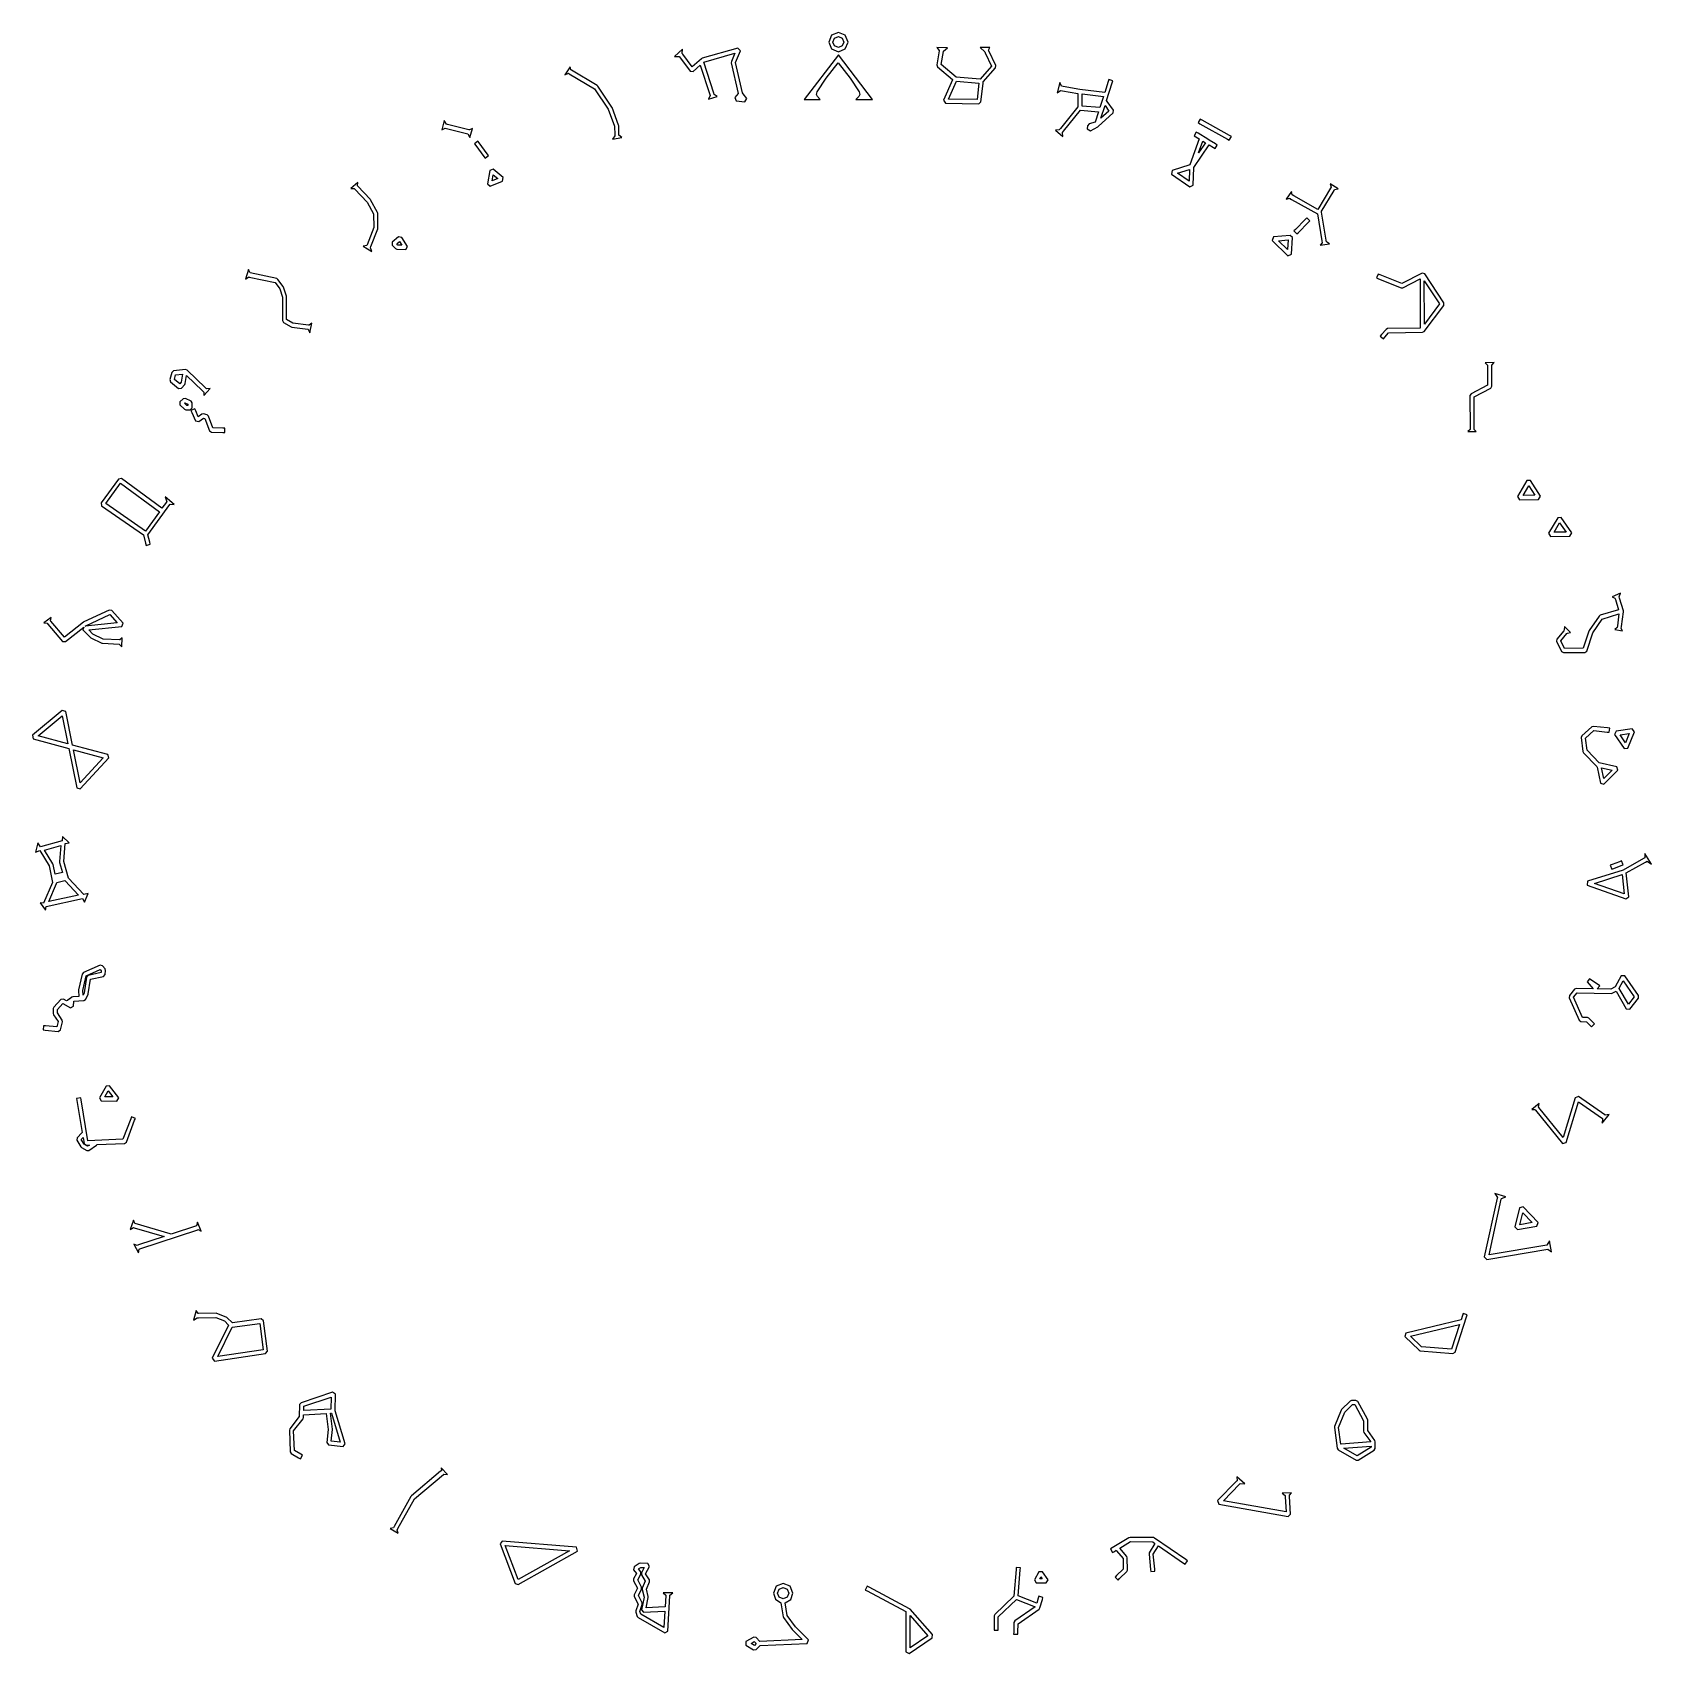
# Model space of a CAD drawing. Extents: x 7 to 124, y 6 to 124.
import ezdxf

# ---------------------------------------------------------------- set-up
doc = ezdxf.new("R2010")
doc.units = 0

msp = doc.modelspace()

# ---------------------------------------------------------------- linework, layer by layer
at = {"layer": 'Layer 1'}
for p, q in [((64.506183, 123.360196), (64.301412, 122.866044)), ((65.000076, 123.565225), (64.506183, 123.360196)), ((64.604752, 122.866044), (64.720658, 123.145462)), ((64.720658, 123.145462), (65.000076, 123.261369)), ((65.494228, 123.360196), (65.000076, 123.565225)), ((65.000076, 123.565225), (65.000076, 123.565225)), ((65.000076, 123.261369), (65.279495, 123.145562)), ((65.000076, 123.261369), (65.000076, 123.261369)), ((65.279495, 123.145562), (65.395402, 122.866044)), ((65.699257, 122.866044), (65.494228, 123.360196)), ((53.740831, 122.353931), (53.17084, 121.83045)), ((53.17084, 121.83045), (53.496917, 121.820631)), ((53.496917, 121.820631), (53.511387, 121.800995)), ((53.71396, 122.037155), (53.740831, 122.353931)), ((53.754782, 121.982379), (53.71396, 122.037155)), ((54.428643, 121.080626), (53.754782, 121.982379)), ((57.737997, 122.438681), (55.16348, 121.698675)), ((55.28027, 121.416522), (57.516306, 122.058859)), ((57.516306, 122.058859), (57.270326, 121.472849)), ((57.5685, 121.399986), (57.919898, 122.233526)), ((57.919898, 122.233526), (57.737997, 122.438681)), ((57.737997, 122.438681), (57.737997, 122.438681)), ((65.003177, 121.957574), (62.519094, 118.712298)), ((64.301412, 122.866044), (64.506183, 122.372151)), ((64.506183, 122.372151), (65.000076, 122.16738)), ((64.720658, 122.586626), (64.604752, 122.866044)), ((65.000076, 122.47072), (64.720658, 122.586626)), ((65.279495, 122.586626), (65.000076, 122.47072)), ((65.000076, 122.16738), (65.494228, 122.372151)), ((67.465555, 118.712298), (65.003177, 121.957574)), ((65.003177, 121.957574), (65.003177, 121.957574)), ((65.395402, 122.866044), (65.279495, 122.586626)), ((65.494228, 122.372151), (65.699257, 122.866044)), ((72.121597, 122.474854), (72.298846, 122.256263)), ((72.892092, 122.455734), (72.121597, 122.474854)), ((72.121597, 122.474854), (72.121597, 122.474854)), ((72.295745, 122.23766), (72.12573, 121.220669)), ((72.298846, 122.256263), (72.295745, 122.23766)), ((72.43889, 121.254775), (72.594952, 122.18805)), ((72.594952, 122.18805), (72.600638, 122.222674)), ((72.600638, 122.222674), (72.892092, 122.455734)), ((75.959601, 122.474854), (75.2506, 122.474854)), ((75.2506, 122.474854), (75.580295, 122.157561)), ((75.580295, 122.157561), (75.607168, 122.101234)), ((75.607168, 122.101234), (76.072255, 121.128168)), ((75.85108, 122.29502), (75.959601, 122.474854)), ((75.881051, 122.231975), (75.85108, 122.29502)), ((76.389548, 121.168476), (75.881051, 122.231975)), ((45.616273, 121.090961), (45.230767, 120.505468)), ((45.672084, 120.857901), (45.616273, 121.090961)), ((45.616273, 121.090961), (45.616273, 121.090961)), ((45.709289, 120.83568), (45.672084, 120.857901)), ((47.57429, 119.726188), (45.709289, 120.83568)), ((53.511387, 121.800995), (54.282398, 120.768501)), ((54.282398, 120.768501), (54.503057, 120.744729)), ((55.106637, 121.667669), (54.428643, 121.080626)), ((54.503057, 120.744729), (55.02499, 121.195864)), ((55.02499, 121.195864), (55.708667, 119.086435)), ((55.16348, 121.698675), (55.106637, 121.667669)), ((55.274068, 121.411355), (55.28027, 121.416522)), ((55.99702, 119.179452), (55.274068, 121.411355)), ((57.270326, 121.472849), (57.261541, 121.379832)), ((57.261541, 121.379832), (57.771586, 119.162399)), ((58.074412, 119.198573), (57.5685, 121.399986)), ((64.124679, 120.255871), (64.992842, 121.374148)), ((64.992842, 121.374148), (65.861521, 120.255871)), ((72.12573, 121.220669), (72.176889, 121.080109)), ((72.176889, 121.080109), (73.261061, 120.152518)), ((73.511174, 120.338037), (72.43889, 121.254775)), ((76.072255, 121.128168), (75.251116, 120.197477)), ((75.476427, 119.993872), (76.366294, 121.002595)), ((76.366294, 121.002595), (76.389548, 121.168476)), ((45.230767, 120.505468), (45.488632, 120.613988)), ((45.488632, 120.613988), (45.553744, 120.575231)), ((45.553744, 120.575231), (47.389288, 119.48331)), ((47.389288, 119.48331), (48.376823, 118.017768)), ((47.622349, 119.680713), (47.57429, 119.726188)), ((48.640374, 118.169696), (47.622349, 119.680713)), ((63.470651, 119.277206), (64.124679, 120.255871)), ((65.861521, 120.255871), (66.515331, 119.277206)), ((73.260545, 120.148384), (72.600119, 118.667857)), ((72.970123, 118.753122), (73.54063, 120.031596)), ((73.261061, 120.152518), (73.260545, 120.148384)), ((75.251116, 120.197477), (73.511174, 120.338037)), ((73.54063, 120.031596), (75.157584, 119.900855)), ((73.54063, 120.031596), (73.54063, 120.031596)), ((75.157584, 119.900855), (75.023223, 118.713849)), ((75.308994, 118.542283), (75.460923, 119.876567)), ((75.460923, 119.876567), (75.467125, 119.87605)), ((75.467125, 119.87605), (75.476427, 119.993872)), ((81.013549, 119.945813), (80.820795, 119.20374)), ((81.12982, 119.674512), (81.013549, 119.945813)), ((81.25591, 119.652291), (81.12982, 119.674512)), ((82.455836, 119.443002), (81.25591, 119.652291)), ((84.507905, 120.025395), (84.252622, 119.220794)), ((84.385948, 118.636334), (84.797808, 119.933411)), ((84.553897, 120.169572), (84.507905, 120.025395)), ((84.842766, 120.077588), (84.553897, 120.169572)), ((84.553897, 120.169572), (84.553897, 120.169572)), ((84.797808, 119.933411), (84.842766, 120.077588)), ((55.733987, 119.007887), (55.621333, 118.731935)), ((55.621333, 118.731935), (56.238349, 118.947426)), ((55.708667, 119.086435), (55.733987, 119.007887)), ((56.026476, 119.089019), (55.99702, 119.179452)), ((56.238349, 118.947426), (56.026476, 119.089019)), ((57.771586, 119.162399), (57.523539, 118.858542)), ((57.523539, 118.858542), (57.625859, 118.612046)), ((57.625859, 118.612046), (58.242874, 118.550034)), ((58.12867, 119.126226), (58.074412, 119.198573)), ((58.131771, 119.123642), (58.12867, 119.126226)), ((58.131255, 119.123125), (58.131771, 119.123642)), ((58.379301, 118.792397), (58.131255, 119.123125)), ((58.242874, 118.550034), (58.379301, 118.792397)), ((62.519094, 118.712298), (63.689048, 118.712815)), ((63.424182, 119.070539), (63.470651, 119.277206)), ((63.505597, 118.925205), (63.424182, 119.070539)), ((63.689048, 118.712815), (63.505597, 118.925205)), ((66.479571, 118.925205), (66.265113, 118.710748)), ((66.265113, 118.710748), (67.465555, 118.712298)), ((66.561557, 119.070539), (66.479571, 118.925205)), ((66.515331, 119.277206), (66.561557, 119.070539)), ((72.600119, 118.667857), (72.734996, 118.453916)), ((72.734996, 118.453916), (75.154999, 118.407924)), ((75.023223, 118.713849), (72.970123, 118.753122)), ((75.154999, 118.407924), (75.308994, 118.542283)), ((80.820795, 119.20374), (81.055922, 119.37944)), ((81.055922, 119.37944), (81.203718, 119.353085)), ((81.203718, 119.353085), (82.307524, 119.160332)), ((82.307524, 119.160332), (82.307524, 118.177448)), ((84.250555, 119.22131), (82.455836, 119.443002)), ((82.611382, 119.117441), (84.159605, 118.926755)), ((82.611382, 118.234292), (82.611382, 119.117441)), ((82.611382, 119.117441), (82.611382, 119.117441)), ((84.159605, 118.926755), (83.906391, 118.129389)), ((84.252622, 119.220794), (84.250555, 119.22131)), ((84.431424, 118.573289), (84.385948, 118.636334)), ((84.886176, 117.953172), (84.431424, 118.573289)), ((36.523301, 117.200248), (36.338299, 116.521737)), ((36.677812, 116.936698), (36.523301, 117.200248)), ((36.523301, 117.200248), (36.523301, 117.200248)), ((48.376823, 118.017768), (48.825376, 116.791488)), ((48.656392, 118.13714), (48.640374, 118.169696)), ((49.118896, 116.873653), (48.656392, 118.13714)), ((82.307524, 118.177448), (81.045587, 116.629741)), ((81.281233, 116.438021), (82.504929, 117.938186)), ((82.504929, 117.938186), (83.81234, 117.83225)), ((83.906391, 118.129389), (82.611382, 118.234292)), ((83.81234, 117.83225), (83.570495, 117.070023)), ((83.768416, 116.764616), (84.864988, 117.750601)), ((83.981839, 117.364579), (84.272259, 118.2777)), ((84.560615, 117.884443), (83.981839, 117.364579)), ((84.272259, 118.2777), (84.560615, 117.884443)), ((84.272259, 118.2777), (84.272259, 118.2777)), ((84.864988, 117.750601), (84.886176, 117.953172)), ((91.152967, 117.309802), (91.003624, 117.045736)), ((91.285259, 117.234354), (91.152967, 117.309802)), ((91.152967, 117.309802), (91.152967, 117.309802)), ((93.273248, 116.10936), (91.285259, 117.234354)), ((36.338299, 116.521737), (36.581179, 116.647827)), ((36.581179, 116.647827), (36.686596, 116.620956)), ((36.760494, 116.915511), (36.677812, 116.936698)), ((36.686596, 116.620956), (38.2126, 116.235967)), ((38.287014, 116.530522), (36.760494, 116.915511)), ((38.2126, 116.235967), (38.230687, 116.231316)), ((38.230687, 116.231316), (38.372797, 115.982753)), ((38.335073, 116.51812), (38.287014, 116.530522)), ((38.557799, 116.629741), (38.335073, 116.51812)), ((38.372797, 115.982753), (38.557799, 116.629741)), ((48.841912, 116.09334), (48.667761, 115.849944)), ((48.667761, 115.849944), (49.361776, 115.972934)), ((48.825376, 116.791488), (48.840362, 116.154835)), ((48.840362, 116.154835), (48.841912, 116.09334)), ((49.128199, 116.824561), (49.118896, 116.873653)), ((49.143701, 116.16207), (49.128199, 116.824561)), ((49.144217, 116.1476), (49.143701, 116.16207)), ((49.361776, 115.972934), (49.144217, 116.1476)), ((80.957222, 116.521737), (80.698322, 116.507268)), ((80.698322, 116.507268), (81.21922, 116.035979)), ((81.045587, 116.629741), (80.957222, 116.521737)), ((81.192865, 116.329501), (81.281233, 116.438021)), ((81.21922, 116.035979), (81.192865, 116.329501)), ((83.017559, 116.825077), (82.994821, 116.592534)), ((82.994821, 116.592534), (83.221679, 116.446806)), ((83.130729, 116.957886), (83.017559, 116.825077)), ((83.570495, 117.070023), (83.130729, 116.957886)), ((83.221679, 116.446806), (83.742061, 116.745496)), ((83.742061, 116.745496), (83.768416, 116.764616)), ((90.867197, 116.355339), (90.70855, 116.096441)), ((90.70855, 116.096441), (90.837743, 116.017376)), ((90.837743, 116.017376), (91.067184, 115.87785)), ((90.996387, 116.276791), (90.867197, 116.355339)), ((90.867197, 116.355339), (90.867197, 116.355339)), ((91.706938, 115.843743), (90.996387, 116.276791)), ((91.003624, 117.045736), (91.135396, 116.970288)), ((91.135396, 116.970288), (93.12442, 115.845294)), ((93.25568, 115.770363), (93.405024, 116.034429)), ((93.405024, 116.034429), (93.273248, 116.10936)), ((38.943304, 115.701633), (38.700425, 115.520249)), ((38.700425, 115.520249), (38.790859, 115.398293)), ((38.790859, 115.398293), (39.376868, 114.612296)), ((39.034255, 115.579677), (38.943304, 115.701633)), ((38.943304, 115.701633), (38.943304, 115.701633)), ((39.619748, 114.793163), (39.034255, 115.579677)), ((39.710182, 114.671723), (39.619748, 114.793163)), ((91.067184, 115.87785), (90.413479, 114.003031)), ((90.682195, 113.816479), (91.793756, 115.434466)), ((91.036696, 114.869127), (91.332286, 115.716103)), ((91.533821, 115.593113), (91.036696, 114.869127)), ((91.332286, 115.716103), (91.533821, 115.593113)), ((91.332286, 115.716103), (91.332286, 115.716103)), ((91.710555, 115.848911), (91.706938, 115.843743)), ((91.810808, 115.780181), (91.710555, 115.848911)), ((91.793756, 115.434466), (92.102262, 115.246365)), ((92.260393, 115.506297), (91.810808, 115.780181)), ((92.102262, 115.246365), (92.231971, 115.167816)), ((92.231971, 115.167816), (92.389583, 115.426715)), ((92.389583, 115.426715), (92.260393, 115.506297)), ((93.12442, 115.845294), (93.25568, 115.770363)), ((39.376868, 114.612296), (39.467303, 114.490856)), ((39.467303, 114.490856), (39.710182, 114.671723)), ((40.058479, 113.677987), (39.811467, 113.589103)), ((40.76748, 113.076991), (40.058479, 113.677987)), ((40.058479, 113.677987), (40.058479, 113.677987)), ((90.413479, 114.003031), (89.114853, 113.593754)), ((89.501909, 113.397901), (90.375755, 113.672819)), ((90.375755, 113.672819), (90.355602, 112.80879)), ((90.375755, 113.672819), (90.375755, 113.672819)), ((90.652742, 112.520953), (90.682195, 113.816479)), ((30.269943, 112.71939), (29.771267, 112.276524)), ((30.238936, 112.490464), (30.269943, 112.71939)), ((30.279761, 112.448089), (30.238936, 112.490464)), ((30.269943, 112.71939), (30.269943, 112.71939)), ((31.17738, 111.506029), (30.279761, 112.448089)), ((39.811467, 113.589103), (39.641967, 112.633091)), ((39.641967, 112.633091), (39.848157, 112.466176)), ((39.848157, 112.466176), (40.726654, 112.820676)), ((39.988201, 112.849098), (40.064165, 113.275945)), ((40.38094, 113.007744), (39.988201, 112.849098)), ((40.064165, 113.275945), (40.38094, 113.007744)), ((40.064165, 113.275945), (40.064165, 113.275945)), ((40.726654, 112.820676), (40.76748, 113.076991)), ((89.114853, 113.593754), (89.074028, 113.325037)), ((89.074028, 113.325037), (90.414514, 112.399514)), ((90.355602, 112.80879), (89.501909, 113.397901)), ((90.414514, 112.399514), (90.652742, 112.520953)), ((100.54773, 112.615521), (100.620078, 112.390212)), ((101.132707, 112.261021), (100.54773, 112.615521)), ((100.54773, 112.615521), (100.54773, 112.615521)), ((29.771267, 112.276524), (30.00691, 112.294611)), ((30.00691, 112.294611), (30.060136, 112.238283)), ((30.060136, 112.238283), (30.94432, 111.310693)), ((30.94432, 111.310693), (31.414574, 110.453899)), ((31.200119, 111.474507), (31.17738, 111.506029)), ((31.698794, 110.566036), (31.200119, 111.474507)), ((97.757208, 112.076536), (97.356198, 111.521532)), ((97.356198, 111.521532), (97.635251, 111.584061)), ((97.635251, 111.584061), (97.628017, 111.571142)), ((97.628017, 111.571142), (97.760309, 111.497244)), ((97.801131, 111.821772), (97.757208, 112.076536)), ((97.760309, 111.497244), (99.623756, 110.453382)), ((97.909137, 111.761311), (97.801131, 111.821772)), ((99.660449, 110.78101), (97.909137, 111.761311)), ((100.570985, 112.308563), (99.660449, 110.78101)), ((99.900743, 110.590841), (100.831435, 112.1525)), ((100.620078, 112.390212), (100.570985, 112.308563)), ((100.831435, 112.1525), (100.869675, 112.216063)), ((100.869675, 112.216063), (101.132707, 112.261021)), ((31.414574, 110.453899), (31.424911, 109.467914)), ((31.717397, 110.494723), (31.698794, 110.566036)), ((31.728766, 109.442075), (31.717397, 110.494723)), ((98.849129, 110.163477), (98.743708, 110.054957)), ((99.066169, 109.951087), (98.849129, 110.163477)), ((98.849129, 110.163477), (98.849129, 110.163477)), ((99.623756, 110.453382), (99.950868, 108.506218)), ((99.911077, 110.575855), (99.900743, 110.590841)), ((100.250074, 108.556343), (99.911077, 110.575855)), ((31.424911, 109.467914), (30.937086, 108.210628)), ((31.219753, 108.101075), (31.718431, 109.385748)), ((31.718431, 109.385748), (31.728766, 109.442075)), ((98.034192, 109.330454), (97.92774, 109.222451)), ((97.92774, 109.222451), (98.145296, 109.010061)), ((98.743708, 110.054957), (98.034192, 109.330454)), ((98.145296, 109.010061), (98.251232, 109.118581)), ((98.251232, 109.118581), (98.960232, 109.843084)), ((98.960232, 109.843084), (99.066169, 109.951087)), ((30.925717, 108.180656), (30.668884, 108.133113)), ((30.668884, 108.133113), (31.278149, 107.745541)), ((30.937086, 108.210628), (30.925717, 108.180656)), ((31.177896, 107.993069), (31.219753, 108.101075)), ((31.278149, 107.745541), (31.177896, 107.993069)), ((32.765394, 108.416299), (32.751959, 108.195124)), ((32.751959, 108.195124), (32.985019, 107.951728)), ((33.219114, 108.793537), (32.765394, 108.416299)), ((32.985019, 107.951728), (33.086823, 107.904704)), ((33.084238, 108.286593), (33.283191, 108.451957)), ((33.162785, 108.204426), (33.084238, 108.286593)), ((33.086823, 107.904704), (33.740528, 107.871113)), ((33.456308, 108.18944), (33.162785, 108.204426)), ((33.442872, 108.759947), (33.219114, 108.793537)), ((33.219114, 108.793537), (33.219114, 108.793537)), ((33.283191, 108.451957), (33.456308, 108.18944)), ((33.283191, 108.451957), (33.283191, 108.451957)), ((33.874886, 108.106758), (33.442872, 108.759947)), ((33.740528, 107.871113), (33.874886, 108.106758)), ((96.449279, 108.78992), (96.356262, 108.529988)), ((96.356262, 108.529988), (97.482288, 107.435482)), ((97.651271, 108.897923), (96.449279, 108.78992)), ((96.804812, 108.517068), (97.501925, 108.579597)), ((97.457483, 107.883), (96.804812, 108.517068)), ((97.501925, 108.579597), (97.457483, 107.883)), ((97.501925, 108.579597), (97.501925, 108.579597)), ((97.816117, 108.737209), (97.651271, 108.897923)), ((97.651271, 108.897923), (97.651271, 108.897923)), ((97.739637, 107.534701), (97.816117, 108.737209)), ((99.974122, 108.367206), (99.822712, 108.192025)), ((99.822712, 108.192025), (100.48572, 108.299512)), ((99.950868, 108.506218), (99.974122, 108.367206)), ((100.270228, 108.434386), (100.250074, 108.556343)), ((100.48572, 108.299512), (100.270228, 108.434386)), ((97.482288, 107.435482), (97.739637, 107.534701)), ((22.364494, 106.445881), (22.165022, 105.737396)), ((22.165022, 105.737396), (22.39395, 105.896043)), ((22.483866, 106.186981), (22.364494, 106.445881)), ((22.364494, 106.445881), (22.364494, 106.445881)), ((22.39395, 105.896043), (22.432706, 105.887775)), ((22.432706, 105.887775), (24.294605, 105.48935)), ((22.495751, 106.184399), (22.483866, 106.186981)), ((24.412427, 105.774605), (22.495751, 106.184399)), ((24.294605, 105.48935), (24.631536, 105.046483)), ((24.501311, 105.718277), (24.412427, 105.774605)), ((24.888883, 105.20823), (24.501311, 105.718277)), ((104.01263, 106.108434), (103.898425, 105.827831)), ((103.898425, 105.827831), (104.038985, 105.769953)), ((104.152674, 106.051589), (104.01263, 106.108434)), ((104.038985, 105.769953), (105.672991, 105.107461)), ((105.721569, 105.414936), (104.152674, 106.051589)), ((107.186075, 106.16941), (105.721569, 105.414936)), ((105.799084, 105.113663), (107.042933, 105.753933)), ((107.042933, 105.753933), (107.057919, 102.205835)), ((107.382446, 106.118253), (107.186075, 106.16941)), ((107.186075, 106.16941), (107.186075, 106.16941)), ((107.346791, 105.621125), (108.457315, 103.943711)), ((107.360227, 102.487986), (107.346791, 105.621125)), ((107.346791, 105.621125), (107.346791, 105.621125)), ((108.769441, 104.021224), (107.382446, 106.118253)), ((24.631536, 105.046483), (24.826872, 104.440836)), ((24.826872, 104.440836), (24.826872, 102.745851)), ((24.912655, 105.163272), (24.888883, 105.20823)), ((25.123494, 104.509567), (24.912655, 105.163272)), ((25.130727, 104.463575), (25.123494, 104.509567)), ((25.130727, 102.832151), (25.130727, 104.463575)), ((105.672991, 105.107461), (105.799084, 105.113663)), ((107.345757, 101.966057), (108.764273, 103.846043)), ((108.457315, 103.943711), (107.360227, 102.487986)), ((108.764273, 103.846043), (108.769441, 104.021224)), ((24.826872, 102.745851), (24.900768, 102.616145)), ((24.900768, 102.616145), (25.454738, 102.28335)), ((25.582897, 102.560334), (25.130727, 102.832151)), ((25.454738, 102.28335), (25.51365, 102.263194)), ((25.51365, 102.263194), (26.665518, 102.119533)), ((26.703758, 102.420809), (25.582897, 102.560334)), ((26.665518, 102.119533), (26.688253, 102.116435)), ((26.688253, 102.116435), (26.795224, 101.871487)), ((26.762667, 102.413056), (26.703758, 102.420809)), ((26.95077, 102.546898), (26.762667, 102.413056)), ((26.795224, 101.871487), (26.95077, 102.546898)), ((104.583137, 102.111265), (104.259126, 101.740746)), ((104.693725, 102.162943), (104.583137, 102.111265)), ((107.057919, 102.205835), (104.693725, 102.162943)), ((104.767623, 101.860636), (107.227935, 101.905594)), ((107.227935, 101.905594), (107.345757, 101.966057)), ((104.259126, 101.740746), (104.158876, 101.62706)), ((104.158876, 101.62706), (104.387285, 101.427072)), ((104.387285, 101.427072), (104.487538, 101.541277)), ((104.487538, 101.541277), (104.767623, 101.860636)), ((112.400221, 99.715551), (111.735662, 99.704181)), ((111.735662, 99.704181), (111.915497, 99.524347)), ((112.21832, 99.528483), (112.400221, 99.715551)), ((112.400221, 99.715551), (112.400221, 99.715551)), ((16.829954, 99.000348), (16.697146, 98.479969)), ((16.697146, 98.479969), (16.747272, 98.325455)), ((16.961729, 99.113521), (16.829954, 99.000348)), ((17.825758, 99.202402), (16.961729, 99.113521)), ((17.014956, 98.497537), (17.097638, 98.823099)), ((17.403045, 98.176627), (17.014956, 98.497537)), ((17.097638, 98.823099), (17.611301, 98.875293)), ((17.611301, 98.875293), (17.510532, 98.299619)), ((17.611301, 98.875293), (17.611301, 98.875293)), ((17.801987, 98.206083), (17.902756, 98.781758)), ((17.946681, 99.161061), (17.825758, 99.202402)), ((17.825758, 99.202402), (17.825758, 99.202402)), ((17.902756, 98.781758), (19.053588, 97.669165)), ((19.264428, 97.886208), (17.946681, 99.161061)), ((111.915497, 99.524347), (111.916015, 99.448383)), ((111.916015, 99.448383), (111.92635, 98.089812)), ((112.219354, 99.451484), (112.21832, 99.528483)), ((112.230207, 97.999378), (112.219354, 99.451484)), ((16.747272, 98.325455), (17.323464, 97.849)), ((17.323464, 97.849), (17.534303, 97.866052)), ((17.510532, 98.299619), (17.403045, 98.176627)), ((17.534303, 97.866052), (17.766847, 98.132185)), ((17.766847, 98.132185), (17.801987, 98.206083)), ((19.053588, 97.669165), (19.15384, 97.572016)), ((19.148156, 97.322934), (19.591539, 97.832979)), ((19.15384, 97.572016), (19.148156, 97.322934)), ((19.339875, 97.813344), (19.264428, 97.886208)), ((19.591539, 97.832979), (19.339875, 97.813344)), ((110.723323, 97.457292), (110.642191, 97.322419)), ((110.642191, 97.322419), (110.653044, 94.952022)), ((111.92635, 98.089812), (110.723323, 97.457292)), ((110.946049, 97.231984), (112.149592, 97.864502)), ((110.956383, 94.952541), (110.946049, 97.231984)), ((112.149592, 97.864502), (112.230207, 97.999378)), ((17.414931, 96.879552), (17.414414, 96.660442)), ((17.414414, 96.660442), (17.735841, 96.350386)), ((17.647474, 97.101243), (17.414931, 96.879552)), ((17.820073, 97.127598), (17.647474, 97.101243)), ((17.735841, 96.350386), (17.835576, 96.307494)), ((17.739458, 96.768964), (17.779766, 96.80772)), ((17.90534, 96.608767), (17.739458, 96.768964)), ((17.779766, 96.80772), (17.99939, 96.698167)), ((17.779766, 96.80772), (17.779766, 96.80772)), ((18.219015, 96.928126), (17.820073, 97.127598)), ((17.820073, 97.127598), (17.820073, 97.127598)), ((17.835576, 96.307494), (18.145635, 96.296641)), ((17.99939, 96.605666), (17.90534, 96.608767)), ((17.99939, 96.698167), (17.99939, 96.605666)), ((18.145635, 96.296641), (18.302731, 96.44857)), ((18.493933, 96.36072), (18.216948, 96.237731)), ((18.216948, 96.237731), (18.278443, 96.098722)), ((18.302731, 96.792218), (18.219015, 96.928126)), ((18.278443, 96.098722), (18.544576, 95.500825)), ((18.302731, 96.44857), (18.302731, 96.792218)), ((18.555428, 96.222227), (18.493933, 96.36072)), ((18.493933, 96.36072), (18.493933, 96.36072)), ((18.743013, 95.801066), (18.555428, 96.222227)), ((18.544576, 95.500825), (18.776086, 95.442432)), ((18.988476, 95.992267), (18.743013, 95.801066)), ((18.776086, 95.442432), (19.109916, 95.702364)), ((19.131103, 96.015521), (18.988476, 95.992267)), ((19.109916, 95.702364), (19.219469, 95.664123)), ((19.386384, 95.92664), (19.131103, 96.015521)), ((19.219469, 95.664123), (19.549165, 94.788727)), ((19.478368, 95.836722), (19.386384, 95.92664)), ((19.797211, 94.990781), (19.478368, 95.836722)), ((20.514996, 94.971659), (19.797211, 94.990781)), ((20.666924, 94.967527), (20.514996, 94.971659)), ((20.658139, 94.664703), (20.666924, 94.967527)), ((110.653044, 94.877092), (110.483544, 94.730849)), ((110.653044, 94.952022), (110.653044, 94.877092)), ((110.956902, 94.866758), (110.956383, 94.952541)), ((19.549165, 94.788727), (19.68714, 94.690024)), ((19.68714, 94.690024), (20.506211, 94.66832)), ((20.506211, 94.66832), (20.658139, 94.664703)), ((110.483544, 94.730849), (111.103661, 94.730849)), ((111.103661, 94.730849), (110.956902, 94.866758)), ((12.972831, 91.295919), (11.724846, 89.585432)), ((12.060743, 89.53169), (13.128376, 90.994646)), ((13.18522, 91.32951), (12.972831, 91.295919)), ((13.128376, 90.994646), (15.937503, 88.938961)), ((13.128376, 90.994646), (13.128376, 90.994646)), ((16.116304, 89.184425), (13.18522, 91.32951)), ((13.18522, 91.32951), (13.18522, 91.32951)), ((114.769067, 91.183783), (114.090554, 90.028299)), ((114.490014, 90.108915), (114.904459, 90.815846)), ((115.028998, 91.187916), (114.769067, 91.183783)), ((114.904459, 90.815846), (115.338023, 90.127518)), ((114.904459, 90.815846), (114.904459, 90.815846)), ((115.73748, 90.062407), (115.028998, 91.187916)), ((115.028998, 91.187916), (115.028998, 91.187916)), ((11.724846, 89.585432), (11.759986, 89.371493)), ((11.759986, 89.371493), (14.781503, 87.261031)), ((14.917412, 87.536464), (12.060743, 89.53169)), ((15.094145, 87.263097), (16.686294, 89.452625)), ((16.441348, 89.631425), (16.116304, 89.184425)), ((17.011338, 89.465026), (16.347814, 90.020031)), ((16.347814, 90.020031), (16.461502, 89.65933)), ((16.461502, 89.65933), (16.441348, 89.631425)), ((16.686294, 89.452625), (16.702314, 89.474329)), ((16.702314, 89.474329), (17.011338, 89.465026)), ((114.090554, 90.028299), (114.224915, 89.798855)), ((114.224915, 89.798855), (115.612425, 89.829862)), ((115.338023, 90.127518), (114.490014, 90.108915)), ((115.612425, 89.829862), (115.73748, 90.062407)), ((15.937503, 88.938961), (14.917412, 87.536464)), ((116.989082, 88.50178), (116.325558, 87.376786)), ((116.724499, 87.454298), (117.129126, 88.141595)), ((117.245397, 88.510564), (116.989082, 88.50178)), ((117.129126, 88.141595), (117.590596, 87.463601)), ((117.129126, 88.141595), (117.129126, 88.141595)), ((118.00039, 87.40004), (117.245397, 88.510564)), ((117.245397, 88.510564), (117.245397, 88.510564)), ((14.781503, 87.261031), (14.937049, 86.653315)), ((15.231088, 86.727729), (15.094145, 87.263097)), ((15.268812, 86.580968), (15.231088, 86.727729)), ((116.325558, 87.376786), (116.458884, 87.147858)), ((116.458884, 87.147858), (117.876366, 87.16336)), ((117.590596, 87.463601), (116.724499, 87.454298)), ((117.876366, 87.16336), (118.00039, 87.40004)), ((14.937049, 86.653315), (14.974773, 86.505522)), ((14.974773, 86.505522), (15.268812, 86.580968)), ((121.515415, 83.040104), (120.928371, 82.792057)), ((120.928371, 82.792057), (121.127327, 82.699556)), ((121.127327, 82.699556), (121.1604, 82.595171)), ((121.1604, 82.595171), (121.393976, 81.858265)), ((121.418781, 82.783789), (121.515415, 83.040104)), ((121.449269, 82.687155), (121.418781, 82.783789)), ((121.737625, 81.778683), (121.449269, 82.687155)), ((121.515415, 83.040104), (121.515415, 83.040104)), ((8.1013, 81.296544), (7.591771, 80.897603)), ((7.591771, 80.897603), (7.81863, 80.874349)), ((7.81863, 80.874349), (7.864105, 80.82112)), ((7.864105, 80.82112), (8.938974, 79.569002)), ((8.059959, 81.059348), (8.1013, 81.296544)), ((8.094582, 81.018526), (8.059959, 81.059348)), ((9.074366, 79.877512), (8.094582, 81.018526)), ((10.444823, 80.95083), (9.074366, 79.877512)), ((10.474278, 80.968916), (10.444823, 80.95083)), ((12.312923, 81.822093), (10.474278, 80.968916)), ((12.890148, 80.906903), (10.576598, 80.66816)), ((10.618972, 80.701232), (12.341345, 81.499633)), ((12.488623, 81.786951), (12.312923, 81.822093)), ((12.312923, 81.822093), (12.312923, 81.822093)), ((12.341345, 81.499633), (12.890148, 80.906903)), ((12.341345, 81.499633), (12.341345, 81.499633)), ((13.319579, 80.889335), (12.488623, 81.786951)), ((13.223461, 80.635603), (13.319579, 80.889335)), ((119.983728, 81.397829), (119.263358, 80.345183)), ((119.525875, 80.191704), (120.203353, 81.18234)), ((120.064343, 81.457257), (119.983728, 81.397829)), ((121.393976, 81.858265), (120.064343, 81.457257)), ((120.203353, 81.18234), (121.414645, 81.547173)), ((121.414645, 81.547173), (121.298374, 80.689863)), ((121.598615, 80.649557), (121.743308, 81.712537)), ((121.743308, 81.712537), (121.737625, 81.778683)), ((9.147746, 79.548333), (10.473762, 80.587544)), ((10.473762, 80.587544), (10.406582, 80.405127)), ((10.406582, 80.405127), (10.92748, 79.862526)), ((10.576598, 80.66816), (10.618972, 80.701232)), ((10.840664, 80.390657), (13.223461, 80.635603)), ((11.126951, 80.092485), (10.840664, 80.390657)), ((10.92748, 79.862526), (10.970371, 79.831003)), ((10.970371, 79.831003), (11.767738, 79.442913)), ((11.872641, 79.7292), (11.126951, 80.092485)), ((13.048795, 79.675457), (11.872641, 79.7292)), ((13.080317, 79.673907), (13.048795, 79.675457)), ((13.240514, 79.83462), (13.080317, 79.673907)), ((13.21881, 79.169027), (13.240514, 79.83462)), ((116.924487, 79.737468), (116.903817, 79.573138)), ((117.422646, 80.325027), (116.924487, 79.737468)), ((117.21956, 79.616545), (117.654156, 80.128659)), ((117.466572, 80.376187), (117.422646, 80.325027)), ((117.47174, 80.647488), (117.466572, 80.376187)), ((117.915122, 80.204623), (117.47174, 80.647488)), ((117.654156, 80.128659), (117.685163, 80.16483)), ((117.685163, 80.16483), (117.915122, 80.204623)), ((119.244239, 80.307459), (118.834961, 79.070327)), ((119.089725, 78.871371), (119.525875, 80.191704)), ((119.263358, 80.345183), (119.244239, 80.307459)), ((121.283388, 80.57876), (121.116474, 80.419597)), ((121.116474, 80.419597), (121.681297, 80.337431)), ((121.298374, 80.689863), (121.283388, 80.57876)), ((121.580528, 80.509513), (121.598615, 80.649557)), ((121.681297, 80.337431), (121.580528, 80.509513)), ((8.938974, 79.569002), (9.147746, 79.548333)), ((11.767738, 79.442913), (11.827682, 79.427411)), ((11.827682, 79.427411), (13.029158, 79.372116)), ((13.029158, 79.372116), (13.21881, 79.169027)), ((116.903817, 79.573138), (117.2578, 78.842434)), ((117.489826, 79.060508), (117.21956, 79.616545)), ((117.2578, 78.842434), (117.395775, 78.756135)), ((117.395775, 78.756135), (118.946583, 78.76802)), ((118.834961, 79.070327), (117.489826, 79.060508)), ((118.946583, 78.76802), (119.089725, 78.871371)), ((8.913652, 74.583785), (6.756164, 72.780279)), ((7.174743, 72.735321), (8.912619, 74.187942)), ((8.912619, 74.187942), (9.320345, 72.161713)), ((8.912619, 74.187942), (8.912619, 74.187942)), ((9.160148, 74.498002), (8.913652, 74.583785)), ((8.913652, 74.583785), (8.913652, 74.583785)), ((9.647456, 72.073863), (9.160148, 74.498002)), ((6.756164, 72.780279), (6.814042, 72.517762)), ((9.320345, 72.161713), (7.174743, 72.735321)), ((118.737293, 72.742555), (118.689234, 72.611814)), ((119.446809, 73.390061), (118.737293, 72.742555)), ((118.99981, 72.570988), (119.600807, 73.119792)), ((119.564633, 73.428817), (119.446809, 73.390061)), ((120.597126, 73.320814), (119.564633, 73.428817)), ((119.564633, 73.428817), (119.564633, 73.428817)), ((119.600807, 73.119792), (120.565604, 73.019541)), ((120.565604, 73.019541), (120.716498, 73.003521)), ((120.748021, 73.305828), (120.597126, 73.320814)), ((120.716498, 73.003521), (120.748021, 73.305828)), ((121.206908, 73.073283), (121.103554, 72.838156)), ((121.103554, 72.838156), (121.797053, 71.821166)), ((122.378926, 73.243299), (121.206908, 73.073283)), ((121.491128, 72.808184), (122.16137, 72.905337)), ((121.888003, 72.226308), (121.491128, 72.808184)), ((122.16137, 72.905337), (121.888003, 72.226308)), ((122.063702, 71.849587), (122.541192, 73.036594)), ((122.16137, 72.905337), (122.16137, 72.905337)), ((122.541192, 73.036594), (122.378926, 73.243299)), ((122.378926, 73.243299), (122.378926, 73.243299)), ((6.814042, 72.517762), (9.387008, 71.829434)), ((9.387008, 71.829434), (9.956481, 68.997052)), ((12.195101, 71.392769), (9.647456, 72.073863)), ((9.714119, 71.741584), (11.874191, 71.163843)), ((10.195743, 69.347418), (9.714119, 71.741584)), ((9.714119, 71.741584), (9.714119, 71.741584)), ((118.689234, 72.611814), (118.812741, 71.610327)), ((118.812741, 71.610327), (118.854083, 71.52351)), ((118.854083, 71.52351), (119.810095, 70.537009)), ((119.106781, 71.698693), (118.99981, 72.570988)), ((119.996131, 70.78092), (119.106781, 71.698693)), ((121.797053, 71.821166), (122.063702, 71.849587)), ((11.874191, 71.163843), (10.195743, 69.347418)), ((10.21693, 68.923672), (12.266931, 71.143172)), ((12.266931, 71.143172), (12.195101, 71.392769)), ((119.810095, 70.537009), (119.819398, 70.531839)), ((119.819398, 70.531839), (119.832317, 70.471379)), ((119.832317, 70.471379), (120.079329, 69.330881)), ((121.260134, 70.513752), (119.996131, 70.78092)), ((120.150127, 70.438307), (120.924238, 70.274493)), ((120.316523, 69.666777), (120.150127, 70.438307)), ((120.150127, 70.438307), (120.150127, 70.438307)), ((121.336099, 70.257438), (121.260134, 70.513752)), ((120.079329, 69.330881), (120.33461, 69.255951)), ((120.924238, 70.274493), (120.316523, 69.666777)), ((120.33461, 69.255951), (121.336099, 70.257438)), ((9.956481, 68.997052), (10.21693, 68.923672)), ((7.145287, 65.01694), (6.982506, 64.334295)), ((6.982506, 64.334295), (7.282229, 64.456768)), ((7.350959, 64.727034), (7.145287, 65.01694)), ((7.282229, 64.456768), (7.967975, 63.352443)), ((8.91727, 65.159566), (7.350959, 64.727034)), ((7.620709, 64.48674), (8.799964, 64.812301)), ((8.240309, 63.489386), (7.620709, 64.48674)), ((8.799964, 64.812301), (8.714181, 63.652684)), ((8.799964, 64.812301), (8.799964, 64.812301)), ((8.924504, 65.459804), (8.91727, 65.159566)), ((9.418014, 65.006087), (8.924504, 65.459804)), ((8.924504, 65.459804), (8.924504, 65.459804)), ((9.019072, 63.656817), (9.116224, 64.967847)), ((9.116224, 64.967847), (9.418014, 65.006087)), ((7.967975, 63.352443), (8.205169, 62.150966)), ((8.259946, 63.438226), (8.240309, 63.489386)), ((8.397922, 62.740079), (8.259946, 63.438226)), ((8.714181, 63.652684), (8.719349, 63.599974)), ((8.719349, 63.599974), (8.925538, 62.88012)), ((9.36272, 62.457925), (9.019072, 63.656817)), ((120.92889, 63.450111), (120.786779, 63.396369)), ((120.786779, 63.396369), (120.893232, 63.112149)), ((121.461154, 63.649065), (120.92889, 63.450111)), ((121.035342, 63.165375), (121.567609, 63.365363)), ((121.602232, 63.702293), (121.461154, 63.649065)), ((121.567609, 63.365363), (121.7092, 63.418589)), ((121.7092, 63.418589), (121.602232, 63.702293)), ((121.602232, 63.702293), (121.602232, 63.702293)), ((123.178877, 63.872306), (121.708169, 63.049104)), ((121.946912, 62.83413), (123.327189, 63.607207)), ((123.282747, 63.930184), (123.178877, 63.872306)), ((123.275513, 64.239209), (123.282747, 63.930184)), ((123.773673, 63.473881), (123.275513, 64.239209)), ((123.275513, 64.239209), (123.275513, 64.239209)), ((123.327189, 63.607207), (123.453795, 63.677489)), ((123.453795, 63.677489), (123.773673, 63.473881)), ((8.205169, 62.150966), (7.563866, 60.663206)), ((8.925538, 62.88012), (8.397922, 62.740079)), ((8.501791, 62.074486), (8.509026, 62.142182)), ((8.509026, 62.142182), (9.102788, 62.299278)), ((9.102788, 62.299278), (9.11519, 62.278091)), ((9.102788, 62.299278), (9.102788, 62.299278)), ((9.11519, 62.278091), (10.088256, 61.241981)), ((10.462909, 61.286423), (9.36272, 62.457925)), ((119.130551, 62.233649), (119.126418, 61.94633)), ((121.708169, 63.049104), (119.130551, 62.233649)), ((119.654549, 62.081204), (121.653908, 62.713205)), ((121.792917, 61.326214), (119.654549, 62.081204)), ((120.893232, 63.112149), (121.035342, 63.165375)), ((121.653908, 62.713205), (121.792917, 61.326214)), ((121.653908, 62.713205), (121.653908, 62.713205)), ((122.118994, 61.117958), (121.946912, 62.83413)), ((7.760752, 60.423943), (10.379711, 60.99445)), ((7.94007, 60.772759), (8.501791, 62.074486)), ((10.088256, 61.241981), (7.94007, 60.772759)), ((10.379711, 60.99445), (10.520787, 60.731418)), ((10.787437, 61.355151), (10.462909, 61.286423)), ((10.520787, 60.731418), (10.787437, 61.355151)), ((119.126418, 61.94633), (121.917456, 60.960346)), ((121.917456, 60.960346), (122.118994, 61.117958)), ((7.563866, 60.663206), (7.324087, 60.676641)), ((7.324087, 60.676641), (7.713727, 60.137141)), ((7.713727, 60.137141), (7.760752, 60.423943)), ((10.354389, 55.533293), (10.088256, 54.381426)), ((10.440172, 55.637679), (10.354389, 55.533293)), ((10.389529, 54.336468), (10.632925, 55.391183)), ((11.647332, 56.180281), (10.440172, 55.637679)), ((10.673232, 55.311602), (10.500116, 54.174204)), ((10.632925, 55.391183), (11.661801, 55.854203)), ((10.791571, 55.437175), (10.673232, 55.311602)), ((11.714511, 55.634578), (10.791571, 55.437175)), ((10.796222, 54.102373), (10.957452, 55.162255)), ((10.957452, 55.162255), (11.885043, 55.361727)), ((11.82975, 56.133772), (11.647332, 56.180281)), ((11.647332, 56.180281), (11.647332, 56.180281)), ((11.661801, 55.854203), (11.72898, 55.765835)), ((11.661801, 55.854203), (11.661801, 55.854203)), ((11.72898, 55.765835), (11.714511, 55.634578)), ((12.008033, 55.901228), (11.82975, 56.133772)), ((11.885043, 55.361727), (12.003899, 55.492984)), ((12.003899, 55.492984), (12.037488, 55.79219)), ((12.037488, 55.79219), (12.008033, 55.901228)), ((119.28403, 55.188094), (119.129, 54.977256)), ((120.026619, 54.689416), (119.28403, 55.188094)), ((121.576909, 55.393249), (121.146446, 54.605186)), ((121.834258, 55.407204), (121.576909, 55.393249)), ((122.831612, 53.978352), (121.834258, 55.407204)), ((121.834258, 55.407204), (121.834258, 55.407204)), ((10.120812, 53.903938), (9.673295, 53.878099)), ((10.088256, 54.381426), (10.084639, 54.334401)), ((10.084639, 54.334401), (10.120812, 53.903938)), ((10.416401, 54.016074), (10.389529, 54.336468)), ((10.500116, 54.174204), (10.416401, 54.016074)), ((10.591584, 53.699815), (10.779686, 54.054314)), ((10.779686, 54.054314), (10.796222, 54.102373)), ((117.847945, 53.975767), (117.826757, 53.820221)), ((118.213813, 54.430003), (117.847945, 53.975767)), ((118.141981, 53.856395), (118.403463, 54.181438)), ((118.333701, 54.48633), (118.213813, 54.430003)), ((119.558948, 54.464627), (118.333701, 54.48633)), ((118.403463, 54.181438), (120.854476, 54.138547)), ((119.129, 54.977256), (119.558948, 54.464627)), ((119.842133, 54.459457), (120.026619, 54.689416)), ((120.822953, 54.442404), (119.842133, 54.459457)), ((121.146446, 54.605186), (120.822953, 54.442404)), ((120.854476, 54.138547), (120.92527, 54.154567)), ((120.92527, 54.154567), (121.204323, 54.294611)), ((121.204323, 54.294611), (121.944846, 53.017688)), ((121.435317, 54.501316), (121.725737, 55.033065)), ((121.442551, 54.488397), (121.435317, 54.501316)), ((122.095224, 53.362884), (121.442551, 54.488397)), ((121.725737, 55.033065), (122.518454, 53.897736)), ((121.725737, 55.033065), (121.725737, 55.033065)), ((122.518454, 53.897736), (122.095224, 53.362884)), ((122.826444, 53.797483), (122.831612, 53.978352)), ((8.29767, 53.143262), (8.256846, 53.039392)), ((8.256846, 53.039392), (8.256846, 52.67404)), ((8.807199, 53.685864), (8.29767, 53.143262)), ((8.560186, 52.979964), (8.947759, 53.392856)), ((8.560186, 52.718998), (8.560186, 52.979964)), ((8.900733, 52.203783), (8.560186, 52.718998)), ((8.991167, 53.715317), (8.807199, 53.685864)), ((8.947759, 53.392856), (9.509481, 53.08435)), ((9.225261, 53.586645), (8.991167, 53.715317)), ((9.284172, 53.628502), (9.225261, 53.586645)), ((9.446436, 53.744257), (9.284172, 53.628502)), ((9.453153, 53.749424), (9.446436, 53.749424)), ((9.446436, 53.749424), (9.446436, 53.744257)), ((9.59423, 53.850193), (9.453153, 53.749424)), ((9.509481, 53.08435), (9.734273, 53.212506)), ((9.673295, 53.878099), (9.59423, 53.850193)), ((9.734273, 53.212506), (9.745125, 53.578377)), ((9.745125, 53.578377), (10.46601, 53.619718)), ((10.46601, 53.619718), (10.591584, 53.699815)), ((117.826757, 53.820221), (118.536273, 52.191898)), ((118.775017, 52.401705), (118.141981, 53.856395)), ((121.944846, 53.017688), (122.194959, 52.999601)), ((122.194959, 52.999601), (122.826444, 53.797483)), ((7.551463, 51.798125), (7.523041, 51.495817)), ((7.702358, 51.784173), (7.551463, 51.798125)), ((8.514194, 51.70769), (7.702358, 51.784173)), ((8.256846, 52.67404), (8.28165, 52.590323)), ((8.28165, 52.590323), (8.610829, 52.092164)), ((8.610829, 52.092164), (8.514194, 51.70769)), ((8.777227, 51.507705), (8.920887, 52.08338)), ((8.920887, 52.08338), (8.900733, 52.203783)), ((118.536273, 52.191898), (118.671147, 52.100432)), ((118.671147, 52.100432), (119.065439, 52.090613)), ((119.132617, 52.392402), (118.775017, 52.401705)), ((119.065439, 52.090613), (119.332089, 51.823445)), ((119.236487, 52.348479), (119.132617, 52.392402)), ((119.546547, 52.037903), (119.236487, 52.348479)), ((119.332089, 51.823445), (119.43906, 51.715958)), ((119.43906, 51.715958), (119.653515, 51.930932)), ((119.653515, 51.930932), (119.546547, 52.037903)), ((7.523041, 51.495817), (7.673936, 51.481866)), ((7.673936, 51.481866), (8.61548, 51.392982)), ((8.61548, 51.392982), (8.777227, 51.507705)), ((12.074695, 47.430439), (11.597722, 46.598966)), ((11.989429, 46.670279), (12.226107, 47.08369)), ((12.325842, 47.447491), (12.074695, 47.430439)), ((12.226107, 47.08369), (12.556836, 46.659428)), ((12.226107, 47.08369), (12.226107, 47.08369)), ((12.991434, 46.594833), (12.325842, 47.447491)), ((12.325842, 47.447491), (12.325842, 47.447491)), ((10.24897, 46.598966), (9.949246, 46.54884)), ((9.949246, 46.54884), (9.974568, 46.398978)), ((9.974568, 46.398978), (10.362657, 44.085427)), ((10.273774, 46.449622), (10.24897, 46.598966)), ((10.24897, 46.598966), (10.24897, 46.598966)), ((10.772451, 43.479781), (10.273774, 46.449622)), ((11.597722, 46.598966), (11.726913, 46.372623)), ((11.726913, 46.372623), (12.867927, 46.350919)), ((12.556836, 46.659428), (11.989429, 46.670279)), ((12.867927, 46.350919), (12.991434, 46.594833)), ((115.638261, 46.17677), (115.117364, 45.744757)), ((115.117364, 45.744757), (115.359211, 45.739071)), ((115.359211, 45.739071), (115.387117, 45.704447)), ((115.387117, 45.704447), (117.325497, 43.300465)), ((115.600021, 45.923557), (115.638261, 46.17677)), ((115.62276, 45.895135), (115.600021, 45.923557)), ((117.381305, 43.715942), (115.62276, 45.895135)), ((118.251019, 46.596899), (117.381305, 43.715942)), ((117.589045, 43.352141), (118.480978, 46.310096)), ((118.483047, 46.678031), (118.251019, 46.596899)), ((118.480978, 46.310096), (120.226607, 45.099836)), ((120.399205, 45.348398), (118.483047, 46.678031)), ((118.483047, 46.678031), (118.483047, 46.678031)), ((13.859597, 45.071411), (13.296841, 43.591403)), ((13.544888, 43.390381), (14.142267, 44.963409)), ((13.91334, 45.213006), (13.859597, 45.071411)), ((14.196527, 45.105003), (13.91334, 45.213006)), ((14.142267, 44.963409), (14.196527, 45.105003)), ((120.201802, 44.75877), (120.711847, 45.390255)), ((120.229192, 45.098285), (120.201802, 44.75877)), ((120.226607, 45.099836), (120.229192, 45.098285)), ((120.411093, 45.34013), (120.399205, 45.348398)), ((120.711847, 45.390255), (120.411093, 45.34013)), ((9.983353, 43.706124), (9.962682, 43.518537)), ((9.962682, 43.518537), (10.261372, 43.042081)), ((10.327001, 44.049772), (9.983353, 43.706124)), ((10.283593, 43.576933), (10.424152, 43.718009)), ((10.497533, 43.23587), (10.283593, 43.576933)), ((10.362657, 44.085427), (10.327001, 44.049772)), ((10.424152, 43.718009), (10.494949, 43.296845)), ((10.424152, 43.718009), (10.424152, 43.718009)), ((13.296841, 43.591403), (10.772451, 43.479781)), ((13.409496, 43.292713), (13.544888, 43.390381)), ((117.325497, 43.300465), (117.589045, 43.352141)), ((10.261372, 43.042081), (10.314598, 42.99144)), ((10.314598, 42.99144), (10.67995, 42.781118)), ((10.494949, 43.296845), (10.651528, 43.170756)), ((10.747646, 43.09169), (10.497533, 43.23587)), ((10.651528, 43.170756), (10.875804, 43.180574)), ((10.67995, 42.781118), (10.841697, 42.787835)), ((10.875804, 43.180574), (10.747646, 43.09169)), ((10.841697, 42.787835), (11.384816, 43.164038)), ((11.384816, 43.164038), (11.444761, 43.205895)), ((11.444761, 43.205895), (13.409496, 43.292713)), ((112.617263, 39.338438), (111.686053, 35.095807)), ((112.03022, 35.249802), (112.913369, 39.273324)), ((112.454997, 39.671749), (112.629148, 39.392698)), ((113.229627, 39.439207), (112.454997, 39.671749)), ((112.454997, 39.671749), (112.454997, 39.671749)), ((112.629148, 39.392698), (112.617263, 39.338438)), ((112.913369, 39.273324), (112.921118, 39.308466)), ((112.921118, 39.308466), (113.229627, 39.439207)), ((114.49208, 38.701785), (114.234733, 38.633054)), ((115.566432, 37.572656), (114.49208, 38.701785)), ((114.49208, 38.701785), (114.49208, 38.701785)), ((14.070953, 37.751972), (13.827558, 37.076563)), ((14.148985, 37.511161), (14.070953, 37.751972)), ((14.070953, 37.751972), (14.070953, 37.751972)), ((14.191359, 37.499276), (14.148985, 37.511161)), ((16.7173, 36.756168), (14.191359, 37.499276)), ((18.69082, 37.607795), (18.621574, 37.346313)), ((18.956437, 36.965975), (18.69082, 37.607795)), ((114.234733, 38.633054), (113.902454, 37.270864)), ((114.251786, 37.422277), (114.463658, 38.290956)), ((115.148886, 37.570589), (114.251786, 37.422277)), ((114.463658, 38.290956), (115.148886, 37.570589)), ((114.463658, 38.290956), (114.463658, 38.290956)), ((115.481165, 37.317891), (115.566432, 37.572656)), ((13.827558, 37.076563), (14.066302, 37.219189)), ((14.066302, 37.219189), (14.106093, 37.20782)), ((14.106093, 37.20782), (16.27495, 36.570135)), ((16.27495, 36.570135), (14.422353, 35.957252)), ((14.517437, 35.669415), (18.704773, 37.053824)), ((16.781379, 36.737566), (16.7173, 36.756168)), ((18.609688, 37.34218), (16.781379, 36.737566)), ((18.621574, 37.346313), (18.609688, 37.34218)), ((18.704773, 37.053824), (18.738879, 37.065193)), ((18.738879, 37.065193), (18.956437, 36.965975)), ((113.902454, 37.270864), (114.074536, 37.084831)), ((114.074536, 37.084831), (115.481165, 37.317891)), ((14.334503, 35.928315), (14.093174, 36.013063)), ((14.093174, 36.013063), (14.414601, 35.381578)), ((14.422353, 35.957252), (14.334503, 35.928315)), ((14.414601, 35.381578), (14.463694, 35.651844)), ((14.463694, 35.651844), (14.517437, 35.669415)), ((111.859685, 34.914425), (116.274914, 35.651328)), ((116.202051, 35.946917), (112.03022, 35.249802)), ((116.398422, 36.260075), (116.202051, 35.946917)), ((116.274914, 35.651328), (116.542082, 35.45134)), ((116.542082, 35.45134), (116.398422, 36.260075)), ((111.686053, 35.095807), (111.859685, 34.914425)), ((18.594702, 31.235067), (18.395231, 30.526067)), ((18.395231, 30.526067), (18.666532, 30.694014)), ((18.744047, 30.99839), (18.594702, 31.235067)), ((18.594702, 31.235067), (18.594702, 31.235067)), ((18.666532, 30.694014), (18.752315, 30.695048)), ((18.747147, 30.99839), (18.744047, 30.99839)), ((20.032339, 31.021126), (18.747147, 30.99839)), ((18.752315, 30.695048), (20.007017, 30.71727)), ((20.007017, 30.71727), (20.627133, 30.473357)), ((20.090216, 31.010275), (20.032339, 31.021126)), ((20.766143, 30.744657), (20.090216, 31.010275)), ((20.627133, 30.473357), (20.938742, 30.168983)), ((20.816786, 30.712101), (20.766143, 30.744657)), ((21.217794, 30.320912), (20.816786, 30.712101)), ((23.292601, 30.609784), (21.217794, 30.320912)), ((23.464167, 30.478524), (23.292601, 30.609784)), ((23.741667, 28.274526), (23.464167, 30.478524)), ((110.006057, 30.556555), (106.00734, 29.593309)), ((109.577141, 28.213551), (110.396213, 30.76171)), ((110.01174, 30.558105), (110.006057, 30.556555)), ((110.107342, 30.854729), (110.01174, 30.558105)), ((110.15385, 30.999422), (110.107342, 30.854729)), ((110.442722, 30.905889), (110.15385, 30.999422)), ((110.15385, 30.999422), (110.15385, 30.999422)), ((110.396213, 30.76171), (110.442722, 30.905889)), ((20.938742, 30.168983), (19.754837, 27.779468)), ((20.155328, 27.904007), (21.198674, 30.011887)), ((21.198674, 30.011887), (23.182013, 30.287839)), ((23.182013, 30.287839), (23.421791, 28.383048)), ((23.182013, 30.287839), (23.182013, 30.287839)), ((106.00734, 29.593309), (105.937574, 29.335959)), ((105.937574, 29.335959), (106.968001, 28.349975)), ((106.348403, 29.36283), (109.903219, 30.219627)), ((107.138017, 28.60629), (106.348403, 29.36283)), ((109.903219, 30.219627), (109.324962, 28.421804)), ((109.903219, 30.219627), (109.903219, 30.219627)), ((23.421791, 28.383048), (20.155328, 27.904007)), ((23.612995, 28.105029), (23.741667, 28.274526)), ((106.968001, 28.349975), (107.059986, 28.308634)), ((107.059986, 28.308634), (109.419529, 28.109681)), ((109.324962, 28.421804), (107.138017, 28.60629)), ((109.419529, 28.109681), (109.577141, 28.213551)), ((19.754837, 27.779468), (19.91245, 27.562428)), ((19.91245, 27.562428), (23.612995, 28.105029)), ((28.452485, 25.326908), (26.170457, 24.562096)), ((26.367343, 24.308366), (28.344998, 24.971374)), ((28.344998, 24.971374), (28.328978, 24.101661)), ((28.344998, 24.971374), (28.344998, 24.971374)), ((28.651957, 25.180146), (28.452485, 25.326908)), ((28.452485, 25.326908), (28.452485, 25.326908)), ((28.630253, 23.964202), (28.651957, 25.180146)), ((101.979167, 24.684053), (101.369901, 24.07479)), ((102.086654, 24.728495), (101.979167, 24.684053)), ((102.407564, 24.728495), (102.086654, 24.728495)), ((102.086654, 24.728495), (102.086654, 24.728495)), ((102.540887, 24.649948), (102.407564, 24.728495)), ((103.238518, 23.376124), (102.540887, 24.649948)), ((26.045401, 23.552858), (25.356554, 22.673325)), ((26.066587, 24.422055), (26.045401, 23.552858)), ((26.170457, 24.562096), (26.066587, 24.422055)), ((26.315152, 23.406096), (26.347706, 23.495499)), ((26.347706, 23.495499), (26.352357, 23.684633)), ((26.352357, 23.684633), (27.991015, 23.778684)), ((26.359594, 23.988491), (26.367343, 24.308366)), ((28.328978, 24.101661), (26.359594, 23.988491)), ((27.991015, 23.778684), (28.136742, 22.635085)), ((28.294873, 23.796253), (28.363601, 23.799872)), ((28.4406, 22.654723), (28.294873, 23.796253)), ((28.363601, 23.799872), (29.006456, 21.716281)), ((28.363601, 23.799872), (28.363601, 23.799872)), ((29.36509, 21.583471), (28.630253, 23.964202)), ((101.336312, 24.02363), (100.859856, 22.839208)), ((101.156478, 22.763244), (101.606062, 23.88152)), ((101.369901, 24.07479), (101.336312, 24.02363)), ((101.606062, 23.88152), (102.149182, 24.425156)), ((102.149182, 24.425156), (102.318164, 24.425156)), ((102.149182, 24.425156), (102.149182, 24.425156)), ((102.318164, 24.425156), (102.954298, 23.26347)), ((25.356554, 22.673325), (25.324516, 22.573591)), ((25.324516, 22.573591), (25.391178, 21.022267)), ((25.63044, 22.530699), (26.315152, 23.406096)), ((25.690384, 21.118384), (25.63044, 22.530699)), ((28.136742, 22.635085), (28.028223, 21.677522)), ((28.346549, 21.793277), (28.4406, 22.618033)), ((28.4406, 22.618033), (28.4406, 22.654723)), ((100.859856, 22.839208), (100.850554, 22.762209)), ((100.850554, 22.762209), (101.049509, 21.277547)), ((101.317191, 21.570036), (101.156478, 22.763244)), ((102.954298, 23.26347), (102.954298, 22.505895)), ((102.954298, 22.505895), (102.982204, 22.417529)), ((102.982204, 22.417529), (103.47468, 21.722999)), ((103.257124, 23.303261), (103.238518, 23.376124)), ((103.257124, 22.553438), (103.257124, 23.303261)), ((103.77182, 21.828417), (103.257124, 22.553438)), ((26.150819, 20.850185), (25.690384, 21.118384)), ((28.028223, 21.677522), (28.161031, 21.509576)), ((28.161031, 21.509576), (29.202311, 21.388135)), ((29.006456, 21.716281), (28.346549, 21.793277)), ((29.202311, 21.388135), (29.36509, 21.583471)), ((101.049509, 21.277547), (101.123405, 21.166959)), ((101.123405, 21.166959), (102.418933, 20.403185)), ((101.333727, 21.57107), (101.317191, 21.570036)), ((103.47468, 21.722999), (101.333727, 21.57107)), ((101.529582, 21.280648), (103.496899, 21.419141)), ((102.494379, 20.711175), (101.529582, 21.280648)), ((103.496899, 21.337494), (102.494379, 20.711175)), ((102.576545, 20.404217), (103.72841, 21.124586)), ((103.496899, 21.419141), (103.496899, 21.337494)), ((103.496899, 21.419141), (103.496899, 21.419141)), ((103.72841, 21.124586), (103.800241, 21.253777)), ((103.800241, 21.741086), (103.77182, 21.828417)), ((103.800241, 21.253777), (103.800241, 21.741086)), ((25.391178, 21.022267), (25.466108, 20.898243)), ((25.466108, 20.898243), (25.997859, 20.587668)), ((25.997859, 20.587668), (26.129116, 20.511704)), ((26.129116, 20.511704), (26.282079, 20.773704)), ((26.282079, 20.773704), (26.150819, 20.850185)), ((102.418933, 20.403185), (102.576545, 20.404217)), ((36.258199, 19.605816), (34.142054, 17.822466)), ((34.35961, 17.608008), (36.453536, 19.37379)), ((36.31091, 19.650258), (36.258199, 19.605816)), ((36.300059, 19.855413), (36.31091, 19.650258)), ((36.743958, 19.367588), (36.300059, 19.855413)), ((36.300059, 19.855413), (36.300059, 19.855413)), ((36.453536, 19.37379), (36.493326, 19.407379)), ((36.493326, 19.407379), (36.743958, 19.367588)), ((93.785878, 18.883899), (92.412322, 17.488636)), ((93.826187, 18.924724), (93.785878, 18.883899)), ((93.794146, 19.20946), (93.826187, 18.924724)), ((94.370339, 18.700448), (93.794146, 19.20946)), ((93.794146, 19.20946), (93.794146, 19.20946)), ((34.107431, 17.779575), (32.910605, 15.608134)), ((33.176739, 15.461891), (34.35961, 17.608008)), ((34.142054, 17.822466), (34.107431, 17.779575)), ((92.831416, 17.481403), (94.002918, 18.670992)), ((94.002918, 18.670992), (94.045294, 18.713883)), ((94.045294, 18.713883), (94.370339, 18.700448)), ((97.760309, 18.057593), (97.073528, 18.035373)), ((97.073528, 18.035373), (97.291603, 17.868459)), ((97.291603, 17.868459), (97.298839, 17.769756)), ((97.298839, 17.769756), (97.373769, 16.678867)), ((97.594426, 17.891713), (97.760309, 18.057593)), ((97.601144, 17.790944), (97.594426, 17.891713)), ((97.690028, 16.506269), (97.601144, 17.790944)), ((92.412322, 17.488636), (92.493969, 17.232322)), ((92.493969, 17.232322), (97.512262, 16.34659)), ((97.373769, 16.678867), (92.831416, 17.481403)), ((97.512262, 16.34659), (97.690028, 16.506269)), ((32.86048, 15.516668), (32.611399, 15.478943)), ((32.611399, 15.478943), (33.188108, 15.136329)), ((32.910605, 15.608134), (32.86048, 15.516668)), ((33.117311, 15.354404), (33.176739, 15.461891)), ((33.188108, 15.136329), (33.117311, 15.354404)), ((40.715804, 14.558586), (40.56129, 14.354466)), ((40.56129, 14.354466), (41.635643, 11.506581)), ((46.088077, 14.115722), (40.715804, 14.558586)), ((40.715804, 14.558586), (40.715804, 14.558586)), ((40.929743, 14.23716), (45.567179, 13.853721)), ((41.85785, 11.778914), (40.929743, 14.23716)), ((40.929743, 14.23716), (40.929743, 14.23716)), ((46.149574, 13.832017), (46.088077, 14.115722)), ((84.797808, 14.079029), (84.668102, 14.000999)), ((86.000317, 14.803532), (84.797808, 14.079029)), ((85.350228, 14.057844), (86.120207, 14.52138)), ((85.842705, 13.442895), (85.350228, 14.057844)), ((86.079382, 14.825238), (86.000317, 14.803532)), ((87.775917, 14.810252), (86.079382, 14.825238)), ((86.079382, 14.825238), (86.079382, 14.825238)), ((86.120207, 14.52138), (87.726308, 14.50691)), ((87.88237, 14.398908), (87.474645, 13.719363)), ((87.726308, 14.50691), (87.88237, 14.398908)), ((87.759897, 13.606709), (88.132485, 14.225791)), ((87.860666, 14.783378), (87.775917, 14.810252)), ((90.111172, 13.226371), (87.860666, 14.783378)), ((88.132485, 14.225791), (89.938574, 12.976774)), ((41.852167, 11.428032), (46.149574, 13.832017)), ((45.567179, 13.853721), (41.85785, 11.778914)), ((50.609242, 12.946283), (50.24389, 12.714257)), ((50.697092, 12.970056), (50.609242, 12.946283)), ((51.228843, 12.947318), (50.697092, 12.970056)), ((50.697092, 12.970056), (50.697092, 12.970056)), ((51.355967, 12.724076), (51.228843, 12.947318)), ((84.668102, 14.000999), (84.824679, 13.741067)), ((84.824679, 13.741067), (84.954388, 13.819616)), ((84.954388, 13.819616), (85.087712, 13.900229)), ((85.087712, 13.900229), (85.112, 13.869742)), ((85.112, 13.869742), (85.572954, 13.294067)), ((85.572954, 13.294067), (85.586906, 12.532357)), ((85.875262, 13.35091), (85.842705, 13.442895)), ((85.891279, 12.471897), (85.875262, 13.35091)), ((87.474645, 13.719363), (87.453457, 13.625828)), ((87.453457, 13.625828), (87.56146, 12.516336)), ((87.863251, 12.546311), (87.759897, 13.606709)), ((89.938574, 12.976774), (90.063113, 12.890475)), ((90.063113, 12.890475), (90.23623, 13.140072)), ((90.23623, 13.140072), (90.111172, 13.226371)), ((50.194281, 11.842478), (50.191183, 11.695716)), ((50.418557, 12.228499), (50.194281, 11.842478)), ((50.24389, 12.714257), (50.2072, 12.491015)), ((50.2072, 12.491015), (50.418557, 12.228499)), ((50.498654, 11.762378), (50.733265, 12.165973)), ((50.780808, 11.227012), (50.498654, 11.762378)), ((50.549814, 12.548893), (50.731715, 12.664648)), ((50.720349, 12.337536), (50.549814, 12.548893)), ((50.733265, 12.165973), (50.720349, 12.337536)), ((50.731715, 12.664648), (50.974594, 12.654829)), ((50.731715, 12.664648), (50.731715, 12.664648)), ((50.974594, 12.654829), (50.767889, 12.26984)), ((50.767889, 12.26984), (50.77099, 12.11998)), ((50.77099, 12.11998), (51.041775, 11.665744)), ((51.075363, 12.202662), (51.355967, 12.724076)), ((51.342013, 11.75566), (51.075363, 12.202662)), ((51.351315, 11.618201), (51.342013, 11.75566)), ((77.842686, 12.500834), (77.692826, 10.586224)), ((77.854573, 12.652247), (77.842686, 12.500834)), ((78.156362, 12.627958), (77.854573, 12.652247)), ((77.854573, 12.652247), (77.854573, 12.652247)), ((77.99875, 10.604311), (78.144993, 12.477064)), ((78.144993, 12.477064), (78.156362, 12.627958)), ((79.495298, 12.332369), (79.171803, 11.762896)), ((79.171803, 11.762896), (79.304094, 11.536037)), ((79.750578, 12.344772), (79.495298, 12.332369)), ((79.56506, 11.839377), (79.641025, 11.974253)), ((79.736108, 11.839377), (79.56506, 11.839377)), ((79.641025, 11.974253), (79.736108, 11.839377)), ((79.641025, 11.974253), (79.641025, 11.974253)), ((80.15262, 11.774265), (79.750578, 12.344772)), ((79.750578, 12.344772), (79.750578, 12.344772)), ((80.028596, 11.536037), (80.15262, 11.774265)), ((85.109418, 12.069852), (85.000381, 11.963916)), ((85.000381, 11.963916), (85.212254, 11.746876)), ((85.586906, 12.532357), (85.109418, 12.069852)), ((85.212254, 11.746876), (85.320772, 11.85178)), ((85.320772, 11.85178), (85.844771, 12.36079)), ((85.844771, 12.36079), (85.891279, 12.471897)), ((87.56146, 12.516336), (87.57593, 12.365442)), ((87.57593, 12.365442), (87.878237, 12.395414)), ((87.878237, 12.395414), (87.863251, 12.546311)), ((41.635643, 11.506581), (41.852167, 11.428032)), ((50.191183, 11.695716), (50.476435, 11.153114)), ((50.476435, 11.153114), (50.254743, 10.690094)), ((50.254743, 10.690094), (50.255778, 10.557287)), ((50.255778, 10.557287), (50.52656, 10.016752)), ((50.560667, 10.626533), (50.783393, 11.09162)), ((50.826285, 10.094782), (50.560667, 10.626533)), ((50.783393, 11.09162), (50.780808, 11.227012)), ((50.827835, 11.159832), (50.820599, 11.064749)), ((50.820599, 11.064749), (50.956507, 10.522663)), ((51.041775, 11.665744), (50.827835, 11.159832)), ((51.127558, 11.088519), (51.351315, 11.618201)), ((51.258815, 10.561938), (51.127558, 11.088519)), ((51.260365, 10.496308), (51.258815, 10.561938)), ((53.027697, 10.824452), (52.352286, 10.824452)), ((52.352286, 10.824452), (52.523852, 10.664255)), ((52.522302, 10.633251), (52.475277, 9.802294)), ((52.523852, 10.664255), (52.522302, 10.633251)), ((52.681464, 8.046331), (52.825125, 10.616715)), ((52.825125, 10.616715), (52.827194, 10.655471)), ((52.827194, 10.655471), (53.027697, 10.824452)), ((60.515318, 11.29829), (60.308379, 10.799647)), ((60.308379, 10.799647), (60.464305, 10.357025)), ((61.013762, 11.505031), (60.515318, 11.29829)), ((60.611205, 10.799647), (60.729338, 11.083874)), ((60.729338, 10.515581), (60.611205, 10.799647)), ((60.729338, 11.083874), (61.013762, 11.202208)), ((61.512403, 11.29829), (61.013762, 11.505031)), ((61.013762, 11.505031), (61.013762, 11.505031)), ((61.013762, 11.202208), (61.297928, 11.083874)), ((61.013762, 11.202208), (61.013762, 11.202208)), ((61.297928, 11.083874), (61.415804, 10.799647)), ((61.415804, 10.799647), (61.297928, 10.515481)), ((61.719143, 10.799647), (61.512403, 11.29829)), ((61.559904, 10.353037), (61.719143, 10.799647)), ((67.091935, 11.296259), (66.948793, 11.028575)), ((66.948793, 11.028575), (67.083151, 10.957262)), ((67.083151, 10.957262), (69.88246, 9.466914)), ((67.225261, 11.224946), (67.091935, 11.296259)), ((67.091935, 11.296259), (67.091935, 11.296259)), ((70.138775, 9.674654), (67.225261, 11.224946)), ((77.692826, 10.586224), (76.301699, 9.269511)), ((79.342853, 10.087549), (77.99875, 10.604311)), ((79.304094, 11.536037), (80.028596, 11.536037)), ((79.490646, 10.579506), (79.450856, 10.432745)), ((79.783651, 10.498375), (79.490646, 10.579506)), ((50.52656, 10.016752), (50.359129, 9.534094)), ((50.359129, 9.534094), (50.359645, 9.433325)), ((50.359645, 9.433325), (50.470233, 9.123268)), ((50.663503, 9.485001), (50.834035, 9.976961)), ((50.737401, 9.276745), (50.663503, 9.485001)), ((50.956507, 10.522663), (50.774607, 9.60179)), ((50.774607, 9.60179), (50.931187, 9.420924)), ((50.834035, 9.976961), (50.826285, 10.094782)), ((50.931187, 9.420924), (52.458222, 9.49792)), ((51.109987, 9.734082), (51.260365, 10.496308)), ((52.467009, 9.801778), (51.109987, 9.734082)), ((52.458222, 9.49792), (52.391561, 8.311432)), ((52.475277, 9.802294), (52.467009, 9.801778)), ((60.464305, 10.357025), (60.8546, 10.111319)), ((61.013762, 10.397606), (60.729338, 10.515581)), ((60.8546, 10.111319), (61.019446, 9.10208)), ((61.297928, 10.515481), (61.013762, 10.397606)), ((61.162074, 10.109252), (61.559904, 10.353037)), ((61.312969, 9.186313), (61.162074, 10.109252)), ((69.88246, 9.466914), (69.88246, 9.429708)), ((69.88246, 9.429708), (69.88246, 6.560636)), ((70.180632, 9.641065), (70.138775, 9.674654)), ((71.809471, 7.802419), (70.180632, 9.641065)), ((76.557495, 9.093812), (77.864392, 10.330944)), ((79.214694, 9.811597), (77.752254, 8.79047)), ((77.864392, 10.330944), (79.214694, 9.811597)), ((77.989447, 8.585834), (79.514416, 9.6514)), ((79.354738, 10.082897), (79.342853, 10.087549)), ((79.450856, 10.432745), (79.354738, 10.082897)), ((79.514416, 9.6514), (79.573328, 9.736148)), ((79.573328, 9.736148), (79.743344, 10.352648)), ((79.743344, 10.352648), (79.783651, 10.498375)), ((50.470233, 9.123268), (50.536897, 9.042652)), ((50.536897, 9.042652), (52.453055, 7.923858)), ((52.391561, 8.311432), (50.737401, 9.276745)), ((61.019446, 9.10208), (61.045285, 9.038517)), ((61.045285, 9.038517), (61.655067, 8.185858)), ((61.89381, 8.372927), (61.312969, 9.186313)), ((62.838454, 7.428283), (61.89381, 8.372927)), ((70.185799, 9.177526), (71.468408, 7.729556)), ((70.185799, 6.848989), (70.185799, 9.177526)), ((70.185799, 9.177526), (70.185799, 9.177526)), ((76.301699, 9.269511), (76.254672, 9.159439)), ((76.254672, 9.159439), (76.254672, 8.280426)), ((76.254672, 8.280426), (76.254672, 8.128497)), ((76.557495, 8.280426), (76.557495, 9.093812)), ((76.557495, 8.128497), (76.557495, 8.280426)), ((77.688175, 8.669548), (77.672154, 7.991554)), ((77.752254, 8.79047), (77.688175, 8.669548)), ((77.975496, 7.98432), (77.989447, 8.585834)), ((52.453055, 7.923858), (52.681464, 8.046331)), ((58.318839, 7.308909), (58.315738, 7.046911)), ((58.315738, 7.046911), (58.876426, 6.708948)), ((58.881078, 7.629821), (58.318839, 7.308909)), ((58.69401, 7.173519), (58.926554, 7.306326)), ((58.933272, 7.028824), (58.69401, 7.173519)), ((59.068146, 7.600365), (58.881078, 7.629821)), ((58.926554, 7.306326), (59.064529, 7.155432)), ((58.926554, 7.306326), (58.926554, 7.306326)), ((59.064529, 7.155432), (58.933272, 7.028824)), ((59.32653, 7.319246), (59.068146, 7.600365)), ((62.380601, 7.457221), (59.32653, 7.319246)), ((59.358568, 7.017455), (62.737685, 7.169383)), ((61.655067, 8.185858), (61.671084, 8.166737)), ((61.671084, 8.166737), (62.380601, 7.457221)), ((62.737685, 7.169383), (62.838454, 7.428283)), ((70.120172, 6.435578), (71.781565, 7.576593)), ((71.468408, 7.729556), (70.185799, 6.848989)), ((71.781565, 7.576593), (71.809471, 7.802419)), ((76.254672, 8.128497), (76.557495, 8.128497)), ((77.672154, 7.991554), (77.669053, 7.839625)), ((77.669053, 7.839625), (77.972395, 7.832391)), ((77.972395, 7.832391), (77.975496, 7.98432)), ((58.876426, 6.708948), (59.060396, 6.730133)), ((59.060396, 6.730133), (59.358568, 7.017455)), ((69.88246, 6.560636), (70.120172, 6.435578))]:
    msp.add_line(p, q, dxfattribs=at)

doc.saveas('drawing.dxf')
